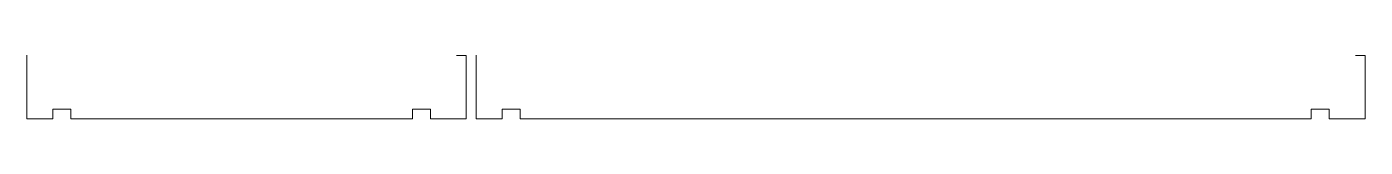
# Model space of a CAD drawing. Header units: millimetres. Extents: x 883 to 14654, y 5219 to 8318.
# Drawn here: x 6443 to 7187, y 7246 to 7281 of the extents above; entities that cross this region are included whole.
import ezdxf

# ---------------------------------------------------------------- set-up
doc = ezdxf.new("R2010")
doc.units = ezdxf.units.MM
doc.header["$LTSCALE"] = 0.05
doc.layers.add('Corte', color=1, linetype='Continuous', lineweight=5)

msp = doc.modelspace()

# ---------------------------------------------------------------- linework, layer by layer
at = {"layer": 'Corte', "color": 1, "linetype": 'Continuous', "lineweight": 5}
for p, q in [((6442.722, 7245.776), (6442.722, 7281.076)), ((6687.222, 7245.776), (6687.222, 7281.026)), ((6692.722, 7245.776), (6692.722, 7281.076)), ((7187.222, 7245.776), (7187.222, 7281.026)), ((6442.722, 7245.776), (6457.222, 7245.776)), ((6457.222, 7245.776), (6457.222, 7251.176)), ((6457.222, 7251.176), (6467.222, 7251.176)), ((6467.222, 7251.176), (6467.222, 7245.776)), ((6467.222, 7245.776), (6657.222, 7245.776)), ((6667.222, 7251.176), (6657.222, 7251.176)), ((6657.222, 7251.176), (6657.222, 7245.776)), ((6667.222, 7245.776), (6667.222, 7251.176)), ((6667.222, 7245.776), (6687.222, 7245.776)), ((6692.722, 7245.776), (6707.222, 7245.776)), ((6707.222, 7245.776), (6707.222, 7251.176)), ((6707.222, 7251.176), (6717.222, 7251.176)), ((6717.222, 7251.176), (6717.222, 7245.776)), ((6717.222, 7245.776), (7157.222, 7245.776)), ((7167.222, 7251.176), (7157.222, 7251.176)), ((7157.222, 7251.176), (7157.222, 7245.776)), ((7167.222, 7245.776), (7167.222, 7251.176)), ((7167.222, 7245.776), (7187.222, 7245.776))]:
    msp.add_line(p, q, dxfattribs=at)
at = {"layer": 'Corte', "linetype": 'Continuous', "lineweight": 5}
for p, q in [((6681.722, 7281.026), (6687.222, 7281.026)), ((7181.722, 7281.026), (7187.222, 7281.026))]:
    msp.add_line(p, q, dxfattribs=at)

doc.saveas('drawing.dxf')
